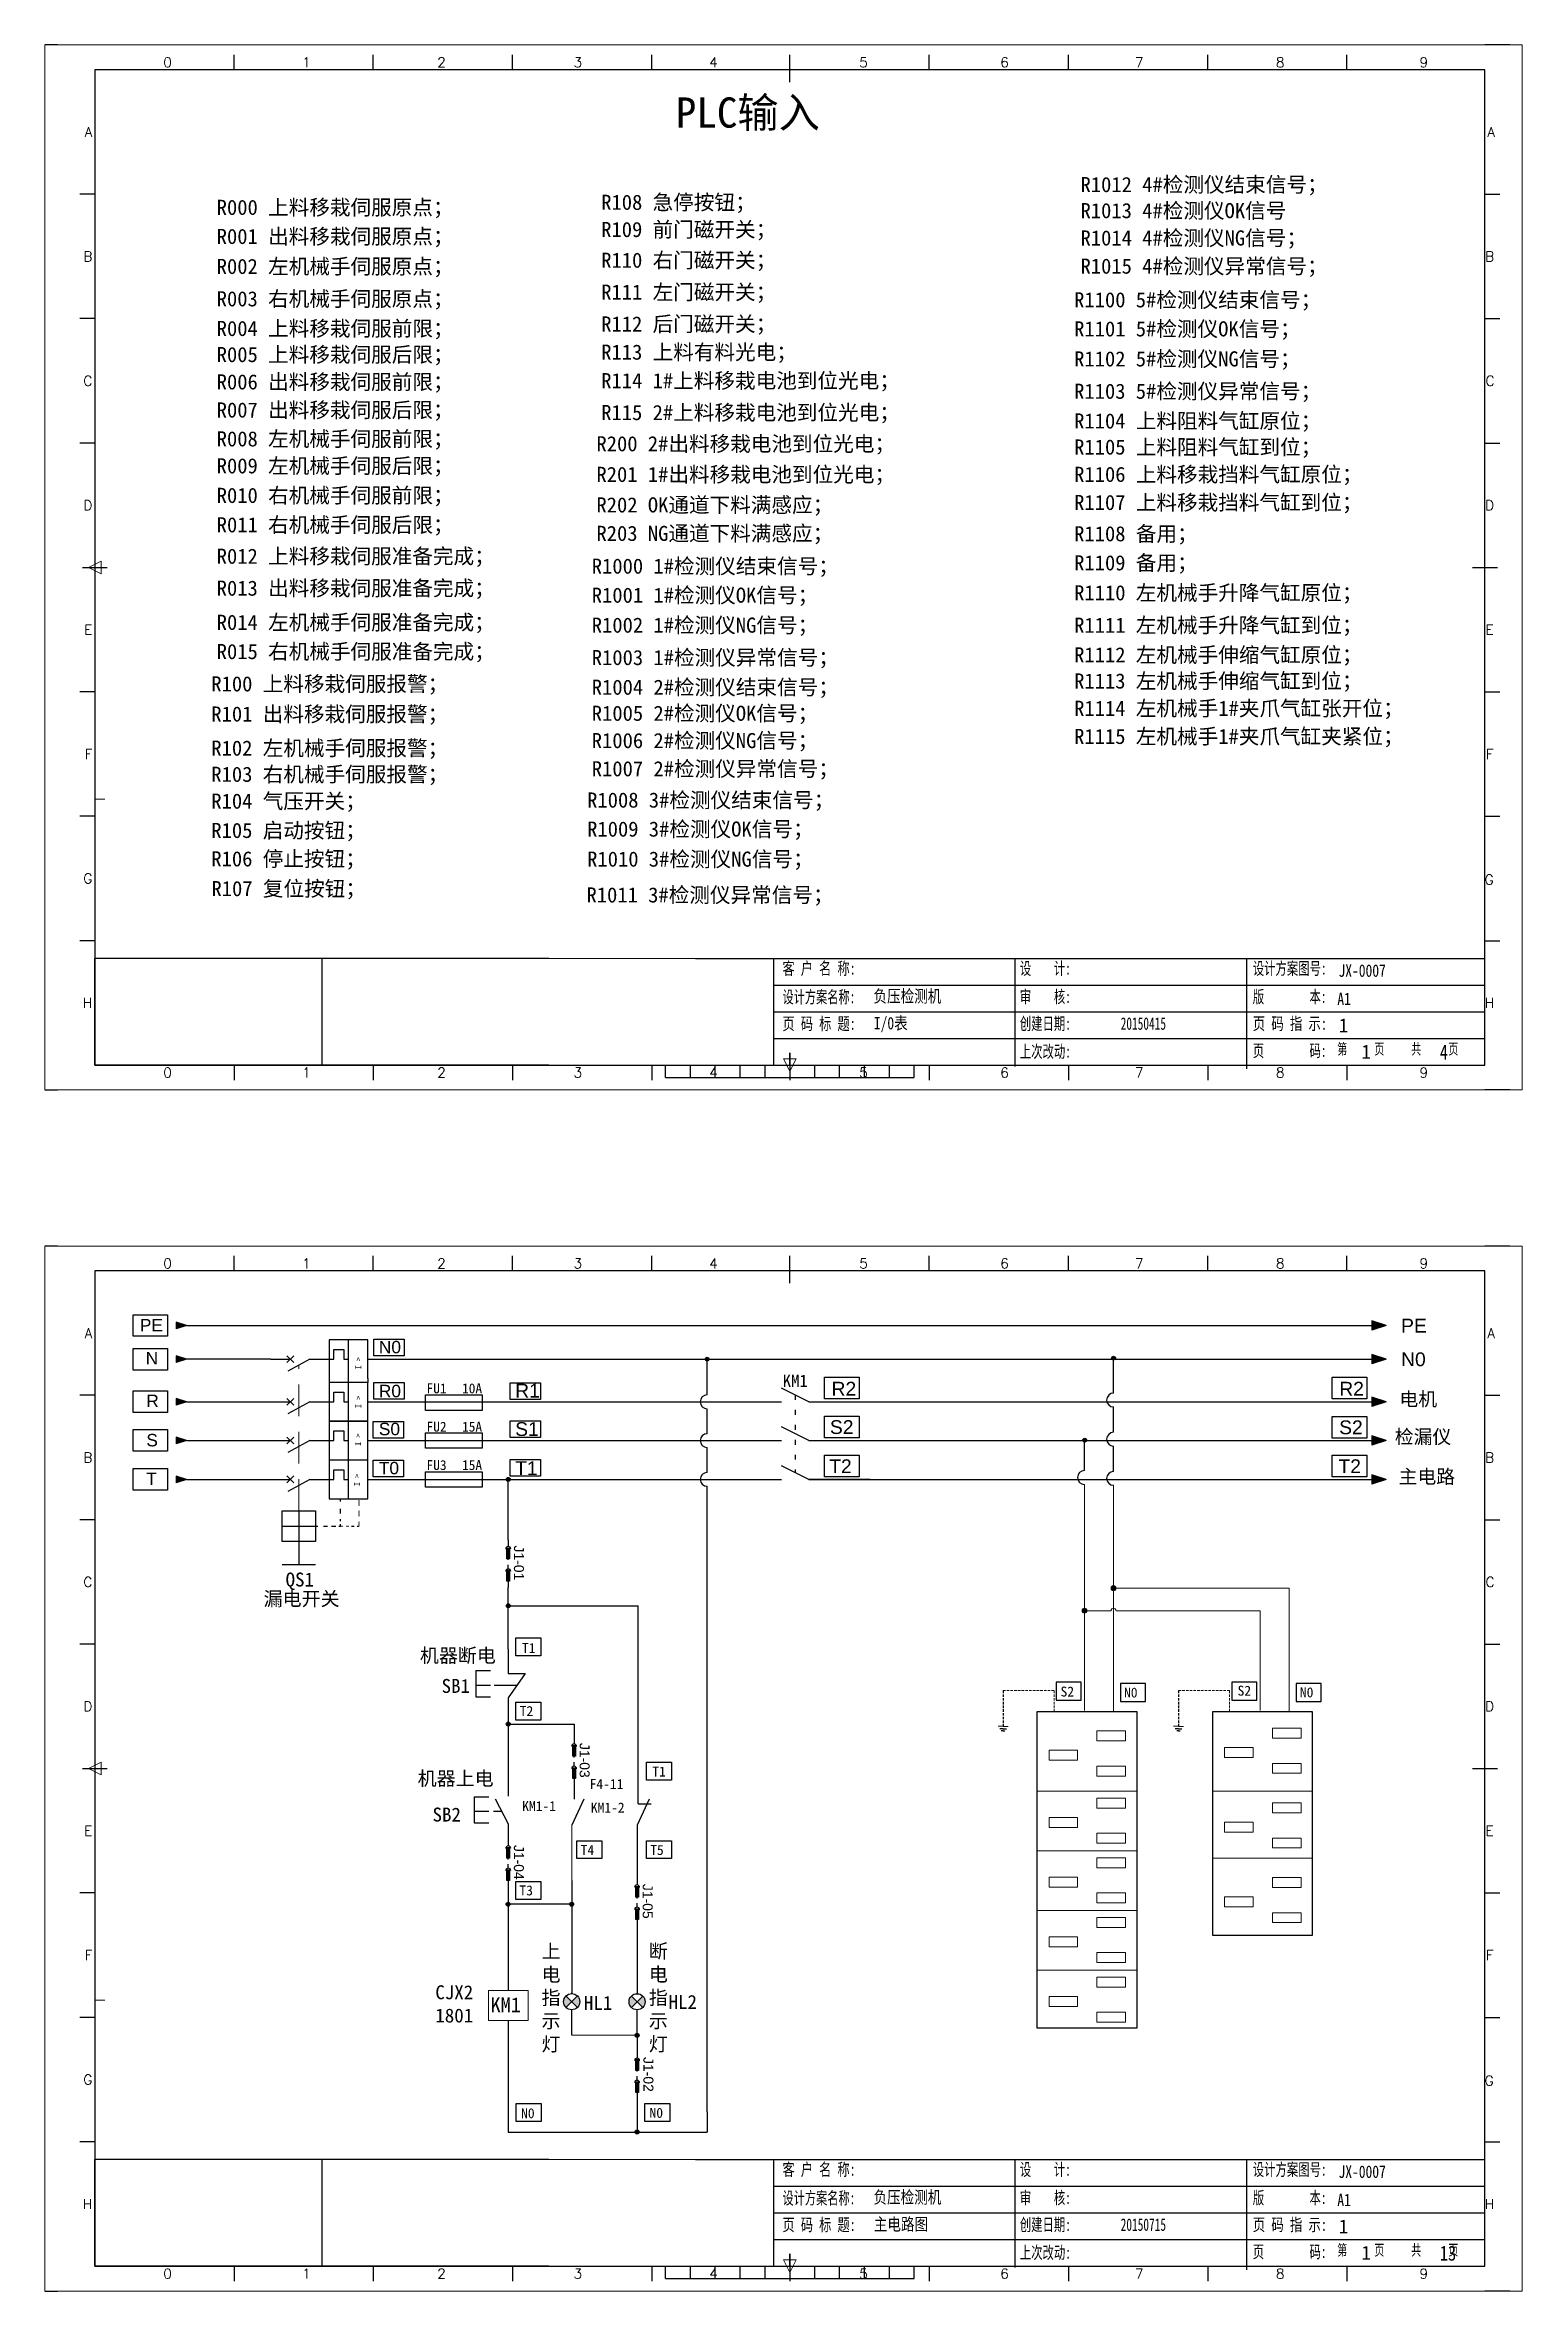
# Model space of a CAD drawing. Extents: x 2511 to 8703, y -745 to 3310.
# Drawn here: x 2832.6 to 3129.6, y 276.3 to 727.7 of the extents above; entities that cross this region are included whole.
import ezdxf
from ezdxf.enums import TextEntityAlignment as Align

# ---------------------------------------------------------------- set-up
doc = ezdxf.new("R2010")
doc.units = 0
doc.header["$MEASUREMENT"] = 0
for name, pattern in [('2', [15, 1, -2, 1, -2, 1, -2, 1, -2, 1, -2]), ('ACANSTGL', [0.11811, 0.07874, -0.03937]), ('ACISOWELD', [3, 2, -1]), ('DASHED', [0.75, 0.5, -0.25]), ('DASHED2', [9.525, 6.35, -3.175])]:
    doc.linetypes.add(name, pattern=pattern)
for name, color, linetype in [('AE_BOR', 1, 'Continuous'), ('MISC', 2, 'Continuous'), ('RED_1.5mm^2', 1, 'Continuous'), ('RED_14_THHN', 20, 'Continuous'), ('SYMS', 7, 'Continuous')]:
    doc.layers.add(name, color=color, linetype=linetype)
doc.styles.add('Standard0.67', font='', dxfattribs={"width": 0.67})
doc.styles.add('Standard_0.8', font='', dxfattribs={"width": 0.8})
doc.styles.add('WD', font='romans.shx', dxfattribs={"bigfont": 'gbcbig.shx'})
doc.styles.add('WD_IEC', font='ISOCP2.shx', dxfattribs={"width": 0.9, "height": 4, "bigfont": 'gbcbig.shx'})
doc.styles.add('工程字', font='SimSun.ttf')
doc.styles.add('样式 0', font='')
doc.styles.add('样式 8', font='arial.ttf')
doc.styles.add('汉字', font='NSimSun.ttf')
doc.styles.get('Standard0.67').set_extended_font_data('FangSong_GB2312')
doc.styles.get('Standard_0.8').set_extended_font_data('FangSong_GB2312')
doc.styles.get('样式 0').set_extended_font_data('KaiTi_GB2312')

msp = doc.modelspace()

# ---------------------------------------------------------------- texts
at = {"attachment_point": 1}
for s, insert, char_height, width, style in [('{\\C7;PLC输入}', (2959.39, 717.11), 6.075, 719.8348, '汉字'), ('R1012 4#检测仪结束信号；', (3040.78, 701.12), 3.0375, 359.9174, '汉字'), ('R000 上料移栽伺服原点；', (2867.1, 696.54), 3.0375, 359.9174, '汉字'), ('R108 急停按钮；', (2944.41, 697.56), 3.038, 359.9174, '汉字'), ('R1013 4#检测仪OK信号', (3040.78, 695.88), 3.0375, 359.9174, '汉字'), ('R001 出料移栽伺服原点；', (2867.1, 690.7), 3.0375, 359.9174, '汉字'), ('R109 前门磁开关；', (2944.41, 692.09), 3.0375, 359.9174, '汉字'), ('R1014 4#检测仪NG信号；', (3040.78, 690.39), 3.0375, 359.9174, '汉字'), ('R110 右门磁开关；', (2944.41, 685.92), 3.0375, 359.9174, '汉字'), ('R002 左机械手伺服原点；', (2867.1, 684.67), 3.0375, 359.9174, '汉字'), ('R1015 4#检测仪异常信号；', (3040.78, 684.73), 3.0375, 359.9174, '汉字'), ('R003 右机械手伺服原点；', (2867.1, 678.16), 3.0375, 359.9174, '汉字'), ('R111 左门磁开关；', (2944.41, 679.51), 3.0375, 359.9174, '汉字'), ('R1100 5#检测仪结束信号；', (3039.49, 677.96), 3.0375, 359.9174, '汉字'), ('R004 上料移栽伺服前限；', (2867.1, 672.2), 3.0375, 359.9174, '汉字'), ('R112 后门磁开关；', (2944.41, 673.11), 3.0375, 359.9174, '汉字'), ('R1101 5#检测仪OK信号；', (3039.49, 672.12), 3.0375, 359.9174, '汉字'), ('R005 上料移栽伺服后限；', (2867.1, 666.96), 3.0375, 359.9174, '汉字'), ('R113 上料有料光电；', (2944.41, 667.45), 3.0375, 359.9174, '汉字'), ('R1102 5#检测仪NG信号；', (3039.49, 666.09), 3.0375, 359.9174, '汉字'), ('R006 出料移栽伺服前限；', (2867.1, 661.47), 3.0375, 359.9174, '汉字'), ('R114 1#上料移栽电池到位光电；', (2944.41, 661.72), 3.0375, 359.9174, '汉字'), ('R1103 5#检测仪异常信号；', (3039.49, 659.59), 3.0375, 359.9174, '汉字'), ('R007 出料移栽伺服后限；', (2867.1, 655.82), 3.0375, 359.9174, '汉字'), ('R115 2#上料移栽电池到位光电；', (2944.41, 655.31), 3.0375, 359.9174, '汉字'), ('R008 左机械手伺服前限；', (2867.1, 650.02), 3.0375, 359.9174, '汉字'), ('R1104 上料阻料气缸原位；', (3039.49, 653.62), 3.0375, 359.9174, '汉字'), ('{\\C2;R200 2#出料移栽电池到位光电；}', (2943.45, 649.04), 3.0375, 359.9174, '汉字'), ('R1105 上料阻料气缸到位；', (3039.49, 648.38), 3.0375, 359.9174, '汉字'), ('R009 左机械手伺服后限；', (2867.1, 644.6), 3.0375, 359.9174, '汉字'), ('{\\C2;R201 1#出料移栽电池到位光电；}', (2943.45, 642.88), 3.0375, 359.9174, '汉字'), ('R1106 上料移栽挡料气缸原位；', (3039.49, 642.89), 3.0375, 359.9174, '汉字'), ('R010 右机械手伺服前限；', (2867.1, 638.66), 3.0375, 359.9174, '汉字'), ('R202 OK通道下料满感应；', (2943.45, 636.75), 3.0375, 359.9174, '汉字'), ('R1107 上料移栽挡料气缸到位；', (3039.49, 637.24), 3.0375, 359.9174, '汉字'), ('R011 右机械手伺服后限；', (2867.1, 632.75), 3.0375, 359.9174, '汉字'), ('R203 NG通道下料满感应；', (2943.45, 631.03), 3.0375, 359.9174, '汉字'), ('R1108 备用；', (3039.49, 630.95), 3.038, 359.9174, '汉字'), ('R012 上料移栽伺服准备完成；', (2867.1, 626.44), 3.0375, 359.9174, '汉字'), ('R1000 1#检测仪结束信号；', (2942.51, 624.45), 3.0375, 359.9174, '汉字'), ('R1109 备用；', (3039.49, 625.11), 3.038, 359.9174, '汉字'), ('R013 出料移栽伺服准备完成；', (2867.1, 620.02), 3.0375, 359.9174, '汉字'), ('R1001 1#检测仪OK信号；', (2942.51, 618.61), 3.0375, 359.9174, '汉字'), ('R1110 左机械手升降气缸原位；', (3039.49, 619.09), 3.0375, 359.9174, '汉字'), ('R014 左机械手伺服准备完成；', (2867.1, 613.15), 3.0375, 359.9174, '汉字'), ('R1002 1#检测仪NG信号；', (2942.51, 612.59), 3.0375, 359.9174, '汉字'), ('R1111 左机械手升降气缸到位；', (3039.49, 612.58), 3.0375, 359.9174, '汉字'), ('R015 右机械手伺服准备完成；', (2867.1, 607.28), 3.0375, 359.9174, '汉字'), ('R1003 1#检测仪异常信号；', (2942.51, 606.08), 3.0375, 359.9174, '汉字'), ('R1112 左机械手伸缩气缸原位；', (3039.49, 606.62), 3.0375, 359.9174, '汉字'), ('R100 上料移栽伺服报警；', (2866.02, 600.79), 3.0375, 359.9174, '汉字'), ('R1004 2#检测仪结束信号；', (2942.51, 600.12), 3.0375, 359.9174, '汉字'), ('R1113 左机械手伸缩气缸到位；', (3039.49, 601.37), 3.0375, 359.9174, '汉字'), ('R1114 左机械手1#夹爪气缸张开位；', (3039.49, 595.88), 3.0375, 359.9174, '汉字'), ('R101 出料移栽伺服报警；', (2866.02, 594.73), 3.0375, 359.9174, '汉字'), ('R1005 2#检测仪OK信号；', (2942.51, 594.88), 3.0375, 359.9174, '汉字'), ('R102 左机械手伺服报警；', (2866.02, 587.88), 3.0375, 359.9174, '汉字'), ('R1006 2#检测仪NG信号；', (2942.51, 589.39), 3.0375, 359.9174, '汉字'), ('R1115 左机械手1#夹爪气缸夹紧位；', (3039.49, 590.23), 3.0375, 359.9174, '汉字'), ('R103 右机械手伺服报警；', (2866.02, 582.62), 3.0375, 359.9174, '汉字'), ('R1007 2#检测仪异常信号；', (2942.51, 583.73), 3.0375, 359.9174, '汉字'), ('R1008 3#检测仪结束信号；', (2941.58, 577.44), 3.0375, 359.9174, '汉字'), ('R104 气压开关；', (2866.02, 577.23), 3.038, 359.9174, '汉字'), ('R105 启动按钮；', (2866.02, 571.34), 3.038, 359.9174, '汉字'), ('R1009 3#检测仪OK信号；', (2941.58, 571.61), 3.0375, 359.9174, '汉字'), ('R106 停止按钮；', (2866.02, 565.63), 3.038, 359.9174, '汉字'), ('R1010 3#检测仪NG信号；', (2941.58, 565.58), 3.0375, 359.9174, '汉字'), ('R107 复位按钮；', (2866.05, 559.65), 3.038, 359.9174, '汉字'), ('R1011 3#检测仪异常信号；', (2941.45, 558.38), 3.0375, 359.9174, '汉字'), ('N', (2852.82, 465.01), 2.5, 4.9667, '样式 8'), ('N0', (2899.69, 467.25), 2.5, 4.9667, '样式 8'), ('N0', (3105.23, 464.94), 2.772, 4.9667, '样式 8'), ('KM1', (2980.89, 460.46), 2.475, 1.87, '工程字'), ('R', (2852.94, 456.45), 2.5, 4.9667, '样式 8'), ('R0', (2899.69, 458.42), 2.5, 4.9667, '样式 8'), ('FU1', (2909.28, 458.7), 1.98, 1.87, '工程字'), ('10A', (2916.42, 458.7), 1.98, 1.87, '工程字'), ('R1', (2927.11, 458.64), 2.772, 4.9667, '样式 8'), ('R2', (2990.72, 459.02), 2.772, 4.9667, '样式 8'), ('R2', (3092.8, 459.02), 2.772, 4.9667, '样式 8'), ('S2', (2990.39, 451.31), 2.772, 4.9667, '样式 8'), ('S', (2852.95, 448.55), 2.5, 4.9667, '样式 8'), ('S0', (2899.69, 450.79), 2.5, 4.9667, '样式 8'), ('FU2', (2909.28, 450.99), 1.98, 1.87, '工程字'), ('15A', (2916.42, 450.99), 1.98, 1.87, '工程字'), ('S1', (2927.11, 450.91), 2.772, 4.9667, '样式 8'), ('S2', (3092.78, 451.26), 2.772, 4.9667, '样式 8'), ('T0', (2899.69, 442.94), 2.5, 4.9667, '样式 8'), ('FU3', (2909.28, 443.28), 1.98, 1.87, '工程字'), ('15A', (2916.42, 443.28), 1.98, 1.87, '工程字'), ('T1', (2927.11, 443.06), 2.772, 4.9667, '样式 8'), ('T2', (2990.25, 443.44), 2.772, 4.9667, '样式 8'), ('T2', (3092.63, 443.44), 2.772, 4.9667, '样式 8'), ('T', (2852.92, 440.77), 2.5, 4.9667, '样式 8')]:
    msp.add_mtext(s, dxfattribs=dict(at, insert=insert, char_height=char_height, width=width, style=style))
at = {"color": 0, "ltscale": 2, "attachment_point": 1}
for s, insert, char_height, width, style in [('{\\fSimSun|b0|i0|c134|p2;\\W0.72;客 户 名 称:}', (2980.86, 543.34), 2.5, 16.2477, 'Standard0.67'), ('{\\fSimSun|b0|i0|c134|p2;设    计:}', (3028.57, 543.34), 2.5, 12.0312, 'Standard0.67'), ('{\\fSimSun|b0|i0|c134|p2;设计方案图号:}', (3075.41, 543.34), 2.5, 15.1644, 'Standard0.67'), ('{\\f@SimSun|b0|i0|c134|p2;JX-0007}', (3092.64, 542.9), 2.5, 33.9078, 'Standard_0.8'), ('{\\fSimSun|b0|i0|c134|p2;\\W0.66;设计方案名称:}', (2980.86, 537.61), 2.5, 15.1234, 'Standard0.67'), ('{\\fSimSun|b0|i0|c134|p2;负压检测机}', (2999.15, 537.77), 2.5, 33.9078, 'Standard_0.8'), ('{\\fSimSun|b0|i0|c134|p2;审    核:}', (3028.57, 537.66), 2.5, 12.0312, 'Standard0.67'), ('{\\fSimSun|b0|i0|c134|p2;版        本:}', (3075.41, 537.66), 2.5, 16.8498, 'Standard0.67'), ('{\\fSimSun|b0|i0|c134|p2;A1}', (3092.41, 537.22), 2.5, 33.9078, 'Standard_0.8'), ('{\\fSimSun|b0|i0|c134|p2;\\W0.72;页 码 标 题:}', (2980.86, 532.24), 2.5, 15.1234, 'Standard0.67'), ('{\\fSimSun|b0|i0|c134|p2;创建日期:}', (3028.57, 532.26), 2.5, 12.0312, 'Standard0.67'), ('{\\fSimSun|b0|i0|c134|p2;\\W0.73;页 码 指 示:}', (3075.41, 532.26), 2.5, 16.1995, 'Standard0.67'), ('{\\fSimSun|b0|i0|c134|p2;20150415}', (3048.85, 532.26), 2.5, 12.0312, 'Standard0.67'), ('{\\fSimSun|b0|i0|c134|p2;上次改动:}', (3028.57, 526.66), 2.5, 12.0312, 'Standard0.67'), ('{\\fSimSun|b0|i0|c134|p2;页        码:}', (3075.41, 526.81), 2.5, 15.7258, 'Standard0.67'), ('{\\Fromans,gbcbig|c134;第}    {\\Fromans,gbcbig|c134;页}    {\\Fromans,gbcbig|c134;共}    {\\Fromans,gbcbig|c134;页}', (3092.4, 527.06), 2.5, 33.9078, 'Standard_0.8'), ('{\\fSimSun|b0|i0|c134|p2;4}', (3113.03, 526.78), 3, 3.7664, 'Standard_0.8'), ('{\\fSimSun|b0|i0|c134|p2;\\W0.72;客 户 名 称:}', (2980.86, 301.99), 2.5, 16.2477, 'Standard0.67'), ('{\\fSimSun|b0|i0|c134|p2;设    计:}', (3028.57, 301.99), 2.5, 12.0312, 'Standard0.67'), ('{\\fSimSun|b0|i0|c134|p2;设计方案图号:}', (3075.41, 301.99), 2.5, 15.1644, 'Standard0.67'), ('{\\f@SimSun|b0|i0|c134|p2;JX-0007}', (3092.64, 301.55), 2.5, 33.9078, 'Standard_0.8'), ('{\\fSimSun|b0|i0|c134|p2;\\W0.66;设计方案名称:}', (2980.86, 296.26), 2.5, 15.1234, 'Standard0.67'), ('{\\fSimSun|b0|i0|c134|p2;负压检测机}', (2999.15, 296.43), 2.5, 33.9078, 'Standard_0.8'), ('{\\fSimSun|b0|i0|c134|p2;审    核:}', (3028.57, 296.32), 2.5, 12.0312, 'Standard0.67'), ('{\\fSimSun|b0|i0|c134|p2;版        本:}', (3075.41, 296.32), 2.5, 16.8498, 'Standard0.67'), ('{\\fSimSun|b0|i0|c134|p2;A1}', (3092.41, 295.88), 2.5, 33.9078, 'Standard_0.8'), ('{\\fSimSun|b0|i0|c134|p2;\\W0.72;页 码 标 题:}', (2980.86, 290.89), 2.5, 15.1234, 'Standard0.67'), ('{\\fSimSun|b0|i0|c134|p2;创建日期:}', (3028.57, 290.91), 2.5, 12.0312, 'Standard0.67'), ('{\\fSimSun|b0|i0|c134|p2;20150715}', (3048.85, 290.91), 2.5, 12.0312, 'Standard0.67'), ('{\\fSimSun|b0|i0|c134|p2;\\W0.73;页 码 指 示:}', (3075.41, 290.91), 2.5, 16.1995, 'Standard0.67'), ('{\\fSimSun|b0|i0|c134|p2;上次改动:}', (3028.57, 285.32), 2.5, 12.0312, 'Standard0.67'), ('{\\fSimSun|b0|i0|c134|p2;页        码:}', (3075.41, 285.47), 2.5, 15.7258, 'Standard0.67'), ('{\\Fromans,gbcbig|c134;第}    {\\Fromans,gbcbig|c134;页}    {\\Fromans,gbcbig|c134;共}    {\\Fromans,gbcbig|c134;页}', (3092.4, 285.71), 2.5, 33.9078, 'Standard_0.8'), ('{\\fSimSun|b0|i0|c134|p2;13}', (3113.03, 285.43), 3, 3.7664, 'Standard_0.8')]:
    msp.add_mtext(s, dxfattribs=dict(at, insert=insert, char_height=char_height, width=width, style=style))
at = {"char_height": 1.169, "width": 4.511, "attachment_point": 1, "rotation": 90}
for insert in [(2894.99, 461.52), (2894.99, 453.73), (2894.94, 446.14), (2894.71, 438.05)]:
    msp.add_mtext('I >', dxfattribs=dict(at, insert=insert))
at = {"char_height": 2.772, "attachment_point": 1}
for s, insert, width in [('{\\fSimSun|b0|i0|c134|p2;电机}', (3104.9, 456.94), 15.2743), ('{\\fSimSun|b0|i0|c134|p2;检漏仪}', (3103.97, 449.37), 19.4369), ('{\\fSimSun|b0|i0|c134|p2;主电路}', (3104.74, 441.37), 15.2743)]:
    msp.add_mtext(s, dxfattribs=dict(at, insert=insert, width=width))
at = {"color": 2, "char_height": 2, "attachment_point": 1, "rotation": 270, "style": '样式 8'}
for s, insert in [('J1-01', (2928.86, 426.13)), ('J1-03', (2942.07, 386.46)), ('J1-04', (2928.85, 365.96)), ('J1-05', (2954.75, 358.13)), ('J1-02', (2954.9, 323.34))]:
    msp.add_mtext_dynamic_manual_height_columns(s, width=11.5248, gutter_width=12.5, heights=[0], dxfattribs=dict(at, insert=insert))
at = {"layer": 'MISC', "color": 0, "attachment_point": 1}
for s, insert, char_height, width, style in [('{\\fSimSun|b0|i0|c134|p2;I/0表}', (2999.22, 532.34), 2.5, 24.1794, 'Standard_0.8'), ('1', (3092.7, 532.04), 2.8, 3.07, '样式 0'), ('1', (3097.24, 526.76), 2.8, 3.07, '样式 0'), ('QS1', (2880.95, 420.69), 2.8, 5.0168, '样式 0'), ('漏电开关', (2876.53, 416.83), 2.8, 14.881, '样式 0'), ('T1', (2928.47, 406.53), 2, 5.0168, '样式 0'), ('机器断电', (2907.95, 405.43), 2.8, 14.881, '样式 0'), ('SB1', (2912.31, 399.31), 2.8, 5.0168, '样式 0'), ('S2', (3036.76, 397.78), 2, 5.0168, '样式 0'), ('N0', (3049.52, 397.59), 2, 5.0168, '样式 0'), ('S2', (3072.35, 397.95), 2, 5.0168, '样式 0'), ('N0', (3084.88, 397.63), 2, 5.0168, '样式 0'), ('T2', (2928.03, 393.88), 2, 5.0168, '样式 0'), ('机器上电', (2907.5, 380.72), 2.8, 14.6588, '样式 0'), ('F4-11', (2942.08, 379.2), 2, 5.0168, '样式 0'), ('T1', (2954.67, 381.71), 2, 5.0168, '样式 0'), ('KM1-1', (2928.52, 374.76), 2, 5.0168, '样式 0'), ('SB2', (2910.49, 373.46), 2.8, 5.0168, '样式 0'), ('KM1-2', (2942.31, 374.47), 2, 5.0168, '样式 0'), ('T4', (2940.28, 365.95), 2, 5.0168, '样式 0'), ('T5', (2954.25, 365.95), 2, 5.0168, '样式 0'), ('T3', (2927.96, 357.82), 2, 5.0168, '样式 0'), ('上电指示灯', (2932.41, 346), 2.8, 5.0168, '样式 0'), ('断 电指示灯', (2953.98, 346.02), 2.8, 5.0168, '样式 0'), ('CJX2\\P1801', (2911.05, 337.75), 2.8, 7.9311, '样式 0'), ('\\pi-0.13538;KM1', (2922.28, 335.33), 3, 6.8721, '样式 0'), ('HL1', (2940.92, 335.62), 2.8, 5.0168, '样式 0'), ('HL2', (2957.95, 335.81), 2.8, 5.0168, '样式 0'), ('N0', (2928.3, 313.05), 2, 5.0168, '样式 0'), ('N0', (2954.12, 313.13), 2, 5.0168, '样式 0'), ('主电路图', (2999.22, 290.99), 2.5, 24.1794, 'Standard_0.8'), ('1', (3092.7, 290.7), 2.8, 3.07, '样式 0'), ('1', (3097.24, 285.41), 2.8, 3.07, '样式 0')]:
    msp.add_mtext(s, dxfattribs=dict(at, insert=insert, char_height=char_height, width=width, style=style))
at = {"layer": 'MISC', "width": 4.9667, "attachment_point": 1, "style": '样式 8'}
for s, insert, char_height in [('\\pi0.38237;PE', (2851.26, 471.66), 2.5), ('PE', (3105.23, 471.7), 2.772)]:
    msp.add_mtext(s, dxfattribs=dict(at, insert=insert, char_height=char_height))

# ---------------------------------------------------------------- blocks, each defined once
blk = doc.blocks.new('gb_a2_a')
for p, q in [((584, 410), (25, 410)), ((25, 410), (25, 10)), ((584, 10), (584, 410)), ((25, 10), (584, 10))]:
    blk.add_line(p, q)
at = {"lineweight": 9, "ltscale": 0.1}
blk.add_line((25, 116.86), (29, 116.86), dxfattribs=at)
at = {"layer": 'AE_BOR', "lineweight": 30}
for p, q in [((10, 420), (4.93, 420)), ((594, 420), (584, 420)), ((4.93, 0), (10, 0)), ((594, 0), (584, 0))]:
    blk.add_line(p, q, dxfattribs=at)
at = {"layer": 'AE_BOR', "color": 1, "lineweight": 15}
for p, q in [((4.93, 420), (598.93, 420)), ((4.93, 0), (4.93, 420)), ((598.93, 420), (598.93, 0)), ((22.5, 210), (27.5, 212.5)), ((27.5, 207.5), (22.5, 210)), ((27.5, 212.5), (27.5, 207.5)), ((304.5, 7.5), (302, 12.5)), ((302, 12.5), (307, 12.5)), ((307, 12.5), (304.5, 7.5)), ((598.93, 0), (4.93, 0))]:
    blk.add_line(p, q, dxfattribs=at)
at = {"layer": 'AE_BOR'}
for p, q in [((81, 410), (81, 416)), ((137, 410), (137, 416)), ((193, 410), (193, 416)), ((249, 410), (249, 416)), ((304.5, 410), (304.5, 416)), ((360.5, 410), (360.5, 416)), ((416.5, 410), (416.5, 416)), ((472.5, 410), (472.5, 416)), ((528.5, 410), (528.5, 416)), ((25, 360), (19, 360)), ((584, 360), (590, 360)), ((25, 310), (19, 310)), ((584, 310), (590, 310)), ((25, 260), (19, 260)), ((584, 260), (590, 260)), ((25, 160), (19, 160)), ((584, 160), (590, 160)), ((25, 110), (19, 110)), ((584, 110), (590, 110)), ((25, 60), (19, 60)), ((584, 60), (590, 60)), ((81, 10), (81, 4)), ((137, 10), (137, 4)), ((193, 10), (193, 4)), ((249, 10), (249, 4)), ((304.5, 10), (304.5, 4)), ((360.5, 10), (360.5, 4)), ((416.5, 10), (416.5, 4)), ((472.5, 10), (472.5, 4)), ((528.5, 10), (528.5, 4))]:
    blk.add_line(p, q, dxfattribs=at)
at = {"layer": 'AE_BOR', "color": 2, "lineweight": 30}
for p, q in [((304.5, 405), (304.5, 415)), ((20, 210), (30, 210)), ((579, 210), (589, 210)), ((254.5, 5), (254.5, 10)), ((264.5, 5), (264.5, 10)), ((274.5, 5), (274.5, 10)), ((284.5, 5), (284.5, 10)), ((294.5, 5), (294.5, 10)), ((304.5, 10), (304.5, 15)), ((304.5, 15), (304.5, 5)), ((304.5, 10), (304.5, 5)), ((314.5, 5), (314.5, 10)), ((324.5, 5), (324.5, 10)), ((334.5, 5), (334.5, 10)), ((344.5, 5), (344.5, 10)), ((354.5, 5), (354.5, 10)), ((254.5, 5), (354.5, 5))]:
    blk.add_line(p, q, dxfattribs=at)
at = {"layer": 'AE_BOR', "style": 'WD'}
for s, p in [('0', (54.27, 411)), ('1', (110.12, 411)), ('2', (164.42, 411)), ('3', (219.22, 411)), ('4', (273.82, 411)), ('5', (334.12, 411)), ('6', (390.81, 411)), ('7', (445.01, 411)), ('8', (501.67, 411)), ('9', (559.4, 411)), ('0', (54.27, 5)), ('1', (110.12, 5)), ('2', (164.42, 5)), ('3', (219.22, 5)), ('4', (273.82, 5)), ('5', (334.12, 5)), ('6', (390.81, 5)), ('7', (445.01, 5)), ('8', (501.67, 5)), ('9', (559.4, 5))]:
    blk.add_text(s, height=4, dxfattribs=at).set_placement(p, align=Align.CENTER)
for s, p in [('A', (24, 385)), ('A', (588.05, 385)), ('B', (24, 335)), ('B', (587.67, 335)), ('C', (24, 285)), ('C', (587.86, 285)), ('D', (24, 235)), ('D', (587.67, 235)), ('E', (24, 185)), ('E', (587.48, 185)), ('F', (24, 135)), ('F', (587.48, 135)), ('F', (587.48, 135)), ('G', (24, 85)), ('G', (587.48, 84.56)), ('H', (24, 35)), ('H', (587.67, 35))]:
    blk.add_text(s, height=4, dxfattribs=at).set_placement(p, align=Align.MIDDLE_RIGHT)
blk = doc.blocks.new('VCB11THI')
for p, q in [((0, 7.5), (0, 2.5)), ((0, -2.5), (-3.12, 3.12)), ((-0.88, 3.38), (0.88, 1.62)), ((-0.88, 1.62), (0.88, 3.38)), ((0, -2.5), (0, -8.75)), ((0, -8.75), (2.5, -8.75)), ((0, -11.25), (0, -12.5)), ((2.5, -11.25), (0, -11.25)), ((2.5, -8.75), (2.5, -11.25)), ((-5, -12.5), (5, -12.5)), ((0, -17.5), (0, -22.5))]:
    blk.add_line(p, q)
blk.add_lwpolyline([(-5, -7.5), (-5, -17.5), (5, -17.5), (5, -7.5)], close=True)
at = {"style": 'WD_IEC'}
for tag, p in [('INST', (-8, 5.25)), ('TAG1', (-8, -1.75)), ('LOC', (-8, 1.75)), ('RATING1', (-8, -6.35)), ('DESC2', (-8, -17.85)), ('DESC1', (-8, -14.35)), ('DESC3', (-8, -21.35))]:
    blk.add_attdef(tag, text='', height=2.5, dxfattribs=at).set_placement(p, align=Align.RIGHT)
blk.add_attdef('TERM01', text='', height=2, rotation=90, dxfattribs=at).set_placement((-1, 7.5), align=Align.RIGHT)
at = {"style": 'WD_IEC', "flags": 1}
for tag, p, height in [('X2TERM01', (0, 7.5), 0.32), ('MFG', (2.75, 6.5), 1.5), ('X4LINK', (-2, 0), 0.32), ('X1LINK', (-0.5, 0), 0.32), ('CAT', (2.75, 4), 1.5), ('CONTACT', (-5, -7.5), 1), ('COMMON', (-3.75, -8.75), 1), ('X8TERM02', (0, -22.5), 0.32), ('ASSYCODE', (1, -19), 1), ('FAMILY', (1, -20.5), 1), ('CATDESC', (1, -22), 1)]:
    blk.add_attdef(tag, p, '', height=height, dxfattribs=at)
at = {"lineweight": 15, "style": 'WD_IEC'}
blk.add_attdef('XREF', text='', height=2.5, dxfattribs=at).set_placement((-8, -10.35), align=Align.RIGHT)
at = {"style": 'WD_IEC'}
blk.add_attdef('TERM02', (-1, -22.5), '', height=2, rotation=90, dxfattribs=at)
at = {"linetype": 'Continuous', "style": 'WD_IEC'}
blk.add_attdef('T', text='', height=2.5, dxfattribs=at).set_placement((0, -15), align=Align.MIDDLE_CENTER)
blk = doc.blocks.new('VCB21THI')
for p, q in [((0, 7.5), (0, 2.5)), ((0, -2.5), (-3.12, 3.12)), ((-0.88, 3.38), (0.88, 1.62)), ((-0.88, 1.62), (0.88, 3.38)), ((0, -2.5), (0, -8.75)), ((0, -8.75), (2.5, -8.75)), ((0, -11.25), (0, -12.5)), ((2.5, -11.25), (0, -11.25)), ((2.5, -8.75), (2.5, -11.25)), ((-5, -12.5), (5, -12.5)), ((0, -17.5), (0, -22.5))]:
    blk.add_line(p, q)
blk.add_lwpolyline([(-5, -7.5), (-5, -17.5), (5, -17.5), (5, -7.5)], close=True)
at = {"style": 'WD_IEC'}
for tag, p in [('INST', (-8, 5.25)), ('TAG2', (-8, -1.75)), ('LOC', (-8, 1.75)), ('RATING1', (-8, -6.35)), ('DESC2', (-8, -17.85)), ('DESC1', (-8, -14.35)), ('DESC3', (-8, -21.35))]:
    blk.add_attdef(tag, text='', height=2.5, dxfattribs=at).set_placement(p, align=Align.RIGHT)
blk.add_attdef('TERM01', text='', height=2, rotation=90, dxfattribs=at).set_placement((-1, 7.5), align=Align.RIGHT)
at = {"style": 'WD_IEC', "flags": 1}
for tag, p, height in [('X2TERM01', (0, 7.5), 0.32), ('X4LINK', (-2, 0), 0.32), ('X1LINK', (-0.5, 0), 0.32), ('CONTACT', (-5, -7.5), 1), ('COMMON', (-3.75, -8.75), 1), ('X8TERM02', (0, -22.5), 0.32), ('FAMILY', (1, -20.5), 1)]:
    blk.add_attdef(tag, p, '', height=height, dxfattribs=at)
at = {"lineweight": 15, "style": 'WD_IEC'}
blk.add_attdef('XREF', text='', height=2.5, dxfattribs=at).set_placement((-8, -10.35), align=Align.RIGHT)
at = {"style": 'WD_IEC'}
blk.add_attdef('TERM02', (-1, -22.5), '', height=2, rotation=90, dxfattribs=at)
at = {"linetype": 'Continuous', "style": 'WD_IEC'}
blk.add_attdef('T', text='', height=2.5, dxfattribs=at).set_placement((0, -15), align=Align.MIDDLE_CENTER)
blk = doc.blocks.new('WDDOT')
blk.add_hatch(color=256).paths.add_polyline_path([(0.5, 0, 1), (-0.5, 0, 1)])
blk.add_circle((0, 0), 0.5)

# ---------------------------------------------------------------- hatches: boundary and pattern name
for points in [[(2861, 463.57), (2858.96, 464.22), (2858.96, 462.91)], [(3102.24, 463.57), (3099.32, 464.5), (3099.32, 462.63)], [(3102.24, 455), (3099.32, 455.94), (3099.32, 454.07)], [(2861, 455), (2858.96, 455.66), (2858.96, 454.35)], [(2861, 447.24), (2858.96, 447.9), (2858.96, 446.59)], [(3102.24, 447.21), (3099.32, 448.14), (3099.32, 446.27)], [(2861, 439.41), (2858.96, 440.06), (2858.96, 438.75)], [(3102.24, 439.41), (3099.32, 440.35), (3099.32, 438.47)]]:
    msp.add_hatch(color=256).paths.add_polyline_path(points)
h = msp.add_hatch(color=256)
edge = h.paths.add_edge_path()
edge.add_arc((2965.71, 463.57), 0.389, 0, 360)
h = msp.add_hatch(color=256)
edge = h.paths.add_edge_path()
edge.add_arc((3047.42, 463.77), 0.393, 0, 360)
h = msp.add_hatch(color=256)
edge = h.paths.add_edge_path()
edge.add_arc((3041.62, 447.3), 0.393, 0, 360)
h = msp.add_hatch(color=256)
edge = h.paths.add_edge_path()
edge.add_arc((2925.72, 439.41), 0.389, 0, 360)
at = {"lineweight": 0}
h = msp.add_hatch(color=256, dxfattribs=at)
edge = h.paths.add_edge_path()
edge.add_arc((3047.42, 417.54), 0.5, 0, 360)
h = msp.add_hatch(color=256)
edge = h.paths.add_edge_path()
edge.add_arc((2925.72, 414.02), 0.389, 0, 360)
h = msp.add_hatch(color=256, dxfattribs=at)
edge = h.paths.add_edge_path()
edge.add_arc((3041.58, 413.03), 0.5, 0, 360)
h = msp.add_hatch(color=256)
edge = h.paths.add_edge_path()
edge.add_arc((2925.72, 390.25), 0.393, 0, 360)
h = msp.add_hatch(color=256)
edge = h.paths.add_edge_path()
edge.add_arc((2925.69, 354.05), 0.393, 0, 360)
h = msp.add_hatch(color=256)
edge = h.paths.add_edge_path()
edge.add_arc((2938.47, 354.05), 0.393, 0, 360)
h = msp.add_hatch(color=256, dxfattribs=at)
h.paths.add_polyline_path([(2938.47, 334.46), (2937.32, 335.61, 0.198912), (2936.85, 334.46, 0.198912), (2937.32, 333.32)])
h.paths.add_polyline_path([(2939.62, 333.32, 0.198912), (2940.1, 334.46, 0.198912), (2939.62, 335.61), (2938.47, 334.46)])
h.paths.add_polyline_path([(2951.62, 334.45), (2950.47, 335.6, 0.198912), (2949.99, 334.45, 0.198912), (2950.47, 333.31)])
h.paths.add_polyline_path([(2952.77, 333.31, 0.198912), (2953.24, 334.45, 0.198912), (2952.77, 335.6), (2951.62, 334.45)])
h = msp.add_hatch(color=256)
edge = h.paths.add_edge_path()
edge.add_arc((2951.62, 327.71), 0.393, 0, 360)
h = msp.add_hatch(color=256)
edge = h.paths.add_edge_path()
edge.add_arc((2951.62, 308.27), 0.393, 0, 360)
at = {"layer": 'MISC'}
for points in [[(2861, 470.33), (2858.96, 470.99), (2858.96, 469.68)], [(3102.24, 470.33), (3099.32, 471.27), (3099.32, 469.4)]]:
    msp.add_hatch(color=256, dxfattribs=at).paths.add_polyline_path(points)
at = {"layer": 'RED_1.5mm^2'}
h = msp.add_hatch(dxfattribs=at)
h.set_pattern_fill('ANGLE', color=0, scale=0.1715, angle=-180)
h.set_pattern_definition([(180, (2367.8947, -206.513), (-7e-16, -1.1979275), [0.87122, -0.3267075]), (270, (2367.8947, -206.513), (1.1979275, -8e-16), [0.87122, -0.3267075])])
h.paths.add_polyline_path([(2925.45, 423.45), (2926, 423.45), (2926, 425.61), (2925.45, 425.61)])
h = msp.add_hatch(color=2, dxfattribs=at)
h.dxf.hatch_style = 1
h.paths.add_polyline_path([(2925.45, 423.45), (2926, 423.45), (2926, 425.61), (2925.45, 425.61)])
h = msp.add_hatch(dxfattribs=at)
h.set_pattern_fill('ANGLE', color=2, scale=0.1715, angle=-180)
h.set_pattern_definition([(180, (2367.8964, -210.9847), (-7e-16, -1.1979275), [0.87122, -0.3267075]), (270, (2367.8964, -210.9847), (1.1979275, -8e-16), [0.87122, -0.3267075])])
h.paths.add_polyline_path([(2925.45, 418.98), (2926, 418.98), (2926, 421.14), (2925.45, 421.14)])
h = msp.add_hatch(color=2, dxfattribs=at)
h.dxf.hatch_style = 1
h.paths.add_polyline_path([(2925.45, 418.98), (2926, 418.98), (2926, 421.14), (2925.45, 421.14)])
h = msp.add_hatch(dxfattribs=at)
h.set_pattern_fill('ANGLE', color=0, scale=0.1715, angle=-180)
h.set_pattern_definition([(180, (2381.11, -246.1866), (-7e-16, -1.1979275), [0.87122, -0.3267075]), (270, (2381.11, -246.1866), (1.1979275, -8e-16), [0.87122, -0.3267075])])
h.paths.add_polyline_path([(2938.67, 383.77), (2939.21, 383.77), (2939.21, 385.94), (2938.67, 385.94)])
h = msp.add_hatch(color=2, dxfattribs=at)
h.dxf.hatch_style = 1
h.paths.add_polyline_path([(2938.67, 383.77), (2939.21, 383.77), (2939.21, 385.94), (2938.67, 385.94)])
h = msp.add_hatch(dxfattribs=at)
h.set_pattern_fill('ANGLE', color=0, scale=0.1715, angle=-180)
h.set_pattern_definition([(180, (2381.1116, -250.6583), (-7e-16, -1.1979275), [0.87122, -0.3267075]), (270, (2381.1116, -250.6583), (1.1979275, -8e-16), [0.87122, -0.3267075])])
h.paths.add_polyline_path([(2938.67, 379.3), (2939.21, 379.3), (2939.21, 381.46), (2938.67, 381.46)])
h = msp.add_hatch(color=2, dxfattribs=at)
h.dxf.hatch_style = 1
h.paths.add_polyline_path([(2938.67, 379.3), (2939.21, 379.3), (2939.21, 381.46), (2938.67, 381.46)])
h = msp.add_hatch(dxfattribs=at)
h.set_pattern_fill('ANGLE', color=0, scale=0.1715, angle=-180)
h.set_pattern_definition([(180, (2367.8852, -266.6794), (-7e-16, -1.1979275), [0.87122, -0.3267075]), (270, (2367.8852, -266.6794), (1.1979275, -8e-16), [0.87122, -0.3267075])])
h.paths.add_polyline_path([(2925.44, 363.28), (2925.99, 363.28), (2925.99, 365.44), (2925.44, 365.44)])
h = msp.add_hatch(color=2, dxfattribs=at)
h.dxf.hatch_style = 1
h.paths.add_polyline_path([(2925.44, 363.28), (2925.99, 363.28), (2925.99, 365.44), (2925.44, 365.44)])
h = msp.add_hatch(dxfattribs=at)
h.set_pattern_fill('ANGLE', color=0, scale=0.1715, angle=-180)
h.set_pattern_definition([(180, (2367.8868, -271.1512), (-7e-16, -1.1979275), [0.87122, -0.3267075]), (270, (2367.8868, -271.1512), (1.1979275, -8e-16), [0.87122, -0.3267075])])
h.paths.add_polyline_path([(2925.44, 358.81), (2925.99, 358.81), (2925.99, 360.97), (2925.44, 360.97)])
h = msp.add_hatch(color=2, dxfattribs=at)
h.dxf.hatch_style = 1
h.paths.add_polyline_path([(2925.44, 358.81), (2925.99, 358.81), (2925.99, 360.97), (2925.44, 360.97)])
h = msp.add_hatch(dxfattribs=at)
h.set_pattern_fill('ANGLE', color=0, scale=0.1715, angle=-180)
h.set_pattern_definition([(180, (2393.7882, -274.5128), (-7e-16, -1.1979275), [0.87122, -0.3267075]), (270, (2393.7882, -274.5128), (1.1979275, -8e-16), [0.87122, -0.3267075])])
h.paths.add_polyline_path([(2951.35, 355.45), (2951.89, 355.45), (2951.89, 357.61), (2951.35, 357.61)])
h = msp.add_hatch(color=2, dxfattribs=at)
h.dxf.hatch_style = 1
h.paths.add_polyline_path([(2951.35, 355.45), (2951.89, 355.45), (2951.89, 357.61), (2951.35, 357.61)])
h = msp.add_hatch(dxfattribs=at)
h.set_pattern_fill('ANGLE', color=0, scale=0.1715, angle=-180)
h.set_pattern_definition([(180, (2393.7898, -278.9845), (-7e-16, -1.1979275), [0.87122, -0.3267075]), (270, (2393.7898, -278.9845), (1.1979275, -8e-16), [0.87122, -0.3267075])])
h.paths.add_polyline_path([(2951.35, 350.98), (2951.89, 350.98), (2951.89, 353.14), (2951.35, 353.14)])
h = msp.add_hatch(color=2, dxfattribs=at)
h.dxf.hatch_style = 1
h.paths.add_polyline_path([(2951.35, 350.98), (2951.89, 350.98), (2951.89, 353.14), (2951.35, 353.14)])
h = msp.add_hatch(dxfattribs=at)
h.set_pattern_fill('ANGLE', color=0, scale=0.1715, angle=-180)
h.set_pattern_definition([(180, (2393.7882, -309.3038), (-7e-16, -1.1979275), [0.87122, -0.3267075]), (270, (2393.7882, -309.3038), (1.1979275, -8e-16), [0.87122, -0.3267075])])
h.paths.add_polyline_path([(2951.35, 320.66), (2951.89, 320.66), (2951.89, 322.82), (2951.35, 322.82)])
h = msp.add_hatch(color=2, dxfattribs=at)
h.dxf.hatch_style = 1
h.paths.add_polyline_path([(2951.35, 320.66), (2951.89, 320.66), (2951.89, 322.82), (2951.35, 322.82)])
h = msp.add_hatch(dxfattribs=at)
h.set_pattern_fill('ANGLE', color=0, scale=0.1715, angle=-180)
h.set_pattern_definition([(180, (2393.7898, -313.7755), (-7e-16, -1.1979275), [0.87122, -0.3267075]), (270, (2393.7898, -313.7755), (1.1979275, -8e-16), [0.87122, -0.3267075])])
h.paths.add_polyline_path([(2951.35, 316.19), (2951.89, 316.19), (2951.89, 318.35), (2951.35, 318.35)])
h = msp.add_hatch(color=2, dxfattribs=at)
h.dxf.hatch_style = 1
h.paths.add_polyline_path([(2951.35, 316.19), (2951.89, 316.19), (2951.89, 318.35), (2951.35, 318.35)])

# ---------------------------------------------------------------- linework, layer by layer
at = {"color": 0, "ltscale": 2}
for p, q in [((2842.59, 522.66), (2842.59, 544.1)), ((2933.9, 544.1), (2842.59, 544.1)), ((2963.36, 544.1), (3122.09, 544.1)), ((2979.06, 544.1), (2979.06, 522.66)), ((3027.62, 522.39), (3027.62, 544.1)), ((3074.2, 521.9), (3074.2, 544.1)), ((3122.09, 522.66), (3122.09, 544.1)), ((3092.09, 528.02), (3122.09, 528.02)), ((2933.9, 522.66), (2842.59, 522.66)), ((3092.09, 522.66), (3122.09, 522.66)), ((3047.42, 463.77), (3047.03, 463.77)), ((3047.42, 456.75), (3047.42, 463.77)), ((3047.42, 448.88), (3047.42, 453.97)), ((3041.62, 447.3), (3041.23, 447.3)), ((3041.58, 441.19), (3041.58, 447.6)), ((3047.42, 441), (3047.42, 446.09)), ((2925.72, 432.47), (2925.72, 439.41)), ((2965.71, 312.35), (2965.71, 438.02)), ((2925.72, 427.27), (2925.72, 432.47)), ((2925.72, 405.29), (2925.72, 417.66)), ((2842.59, 281.31), (2842.59, 302.76)), ((2933.9, 302.76), (2842.59, 302.76)), ((2963.36, 302.76), (3122.09, 302.76)), ((2979.06, 302.76), (2979.06, 281.31)), ((3027.62, 281.05), (3027.62, 302.76)), ((3074.2, 280.55), (3074.2, 302.76)), ((3122.09, 281.31), (3122.09, 302.76)), ((3092.09, 286.67), (3122.09, 286.67)), ((2933.9, 281.31), (2842.59, 281.31)), ((3092.09, 281.31), (3122.09, 281.31))]:
    msp.add_line(p, q, dxfattribs=at)
at = {"color": 0}
for p, q in [((2888.24, 544.1), (2888.24, 522.66)), ((2878.01, 463.57), (2861, 463.57)), ((2965.71, 456.4), (2965.71, 463.57)), ((2889.7, 459.67), (2889.7, 458.9)), ((2897.5, 459.67), (2897.5, 458.9)), ((2965.71, 448.6), (2965.71, 453.61)), ((2965.71, 440.8), (2965.71, 445.81)), ((2998.45, 439.41), (2986.14, 439.41)), ((2925.72, 414.02), (2951.85, 414.02)), ((2925.72, 351.53), (2925.72, 340.69)), ((2925.72, 312.35), (2925.72, 308.27)), ((2965.71, 312.35), (2965.71, 308.27)), ((2925.72, 308.27), (2965.71, 308.27)), ((2888.24, 302.76), (2888.24, 281.31))]:
    msp.add_line(p, q, dxfattribs=at)
at = {"lineweight": 9, "ltscale": 0.1}
for p, q in [((2933.9, 544.1), (2963.36, 544.1)), ((2933.9, 522.66), (2963.36, 522.66)), ((2962, 522.66), (2962, 522.66)), ((2962, 522.66), (2962, 522.66)), ((2933.9, 302.76), (2963.36, 302.76)), ((2933.9, 281.31), (2963.36, 281.31)), ((2962, 281.31), (2962, 281.31)), ((2962, 281.31), (2962, 281.31))]:
    msp.add_line(p, q, dxfattribs=at)
for p, q in [((2979.06, 538.74), (3023.31, 538.74)), ((3023.31, 538.74), (3092.09, 538.74)), ((3092.09, 538.74), (3122.09, 538.74)), ((2979.06, 533.38), (3023.31, 533.38)), ((3023.31, 533.38), (3092.09, 533.38)), ((3092.09, 533.38), (3122.09, 533.38)), ((2979.06, 528.02), (3023.31, 528.02)), ((3023.31, 528.02), (3092.09, 528.02)), ((2963.36, 522.66), (3023.31, 522.66)), ((2963.36, 522.66), (3023.31, 522.66)), ((3023.31, 522.66), (3092.09, 522.66)), ((2897.5, 467.47), (2889.7, 467.47)), ((2889.7, 467.47), (2889.7, 459.67)), ((2890.68, 463.57), (2890.68, 465.52)), ((2890.68, 465.52), (2892.63, 465.52)), ((2892.63, 465.52), (2892.63, 463.57)), ((2893.6, 458.9), (2893.6, 467.47)), ((2897.5, 459.67), (2897.5, 467.47)), ((2861, 463.57), (2858.96, 464.22)), ((2858.96, 464.22), (2858.96, 462.91)), ((2861, 463.57), (2858.96, 462.91)), ((2878.01, 463.57), (2881.91, 463.57)), ((2881.22, 462.88), (2882.6, 464.26)), ((2882.6, 462.88), (2881.22, 464.26)), ((2885.81, 463.57), (2881.42, 461.13)), ((2885.81, 463.57), (2890.68, 463.57)), ((2892.63, 463.57), (2893.6, 463.57)), ((2897.5, 463.57), (3099.32, 463.57)), ((2897.5, 463.57), (2901.4, 463.57)), ((3102.24, 463.57), (3099.32, 464.5)), ((3099.32, 464.5), (3099.32, 462.63)), ((3102.24, 463.57), (3099.32, 462.63)), ((2986.14, 455), (2980.68, 457.75)), ((3102.24, 455), (3099.32, 455.94)), ((3099.32, 455.94), (3099.32, 454.07)), ((2861, 455), (2858.96, 455.66)), ((2858.96, 455.66), (2858.96, 454.35)), ((2861, 455), (2858.96, 454.35)), ((2861, 455), (2881.91, 455)), ((2901.4, 455), (2980.68, 455)), ((2986.14, 455), (3099.32, 455)), ((3102.24, 455), (3099.32, 454.07)), ((2861, 447.24), (2858.96, 447.9)), ((2858.96, 447.9), (2858.96, 446.59)), ((2861, 447.24), (2858.96, 446.59)), ((2861, 447.24), (2881.91, 447.24)), ((2901.4, 447.21), (2980.68, 447.21)), ((2986.14, 447.21), (2980.68, 449.96)), ((2986.14, 447.21), (3099.32, 447.21)), ((3102.24, 447.21), (3099.32, 448.14)), ((3099.32, 448.14), (3099.32, 446.27)), ((3102.24, 447.21), (3099.32, 446.27)), ((2861, 439.41), (2858.96, 440.06)), ((2858.96, 440.06), (2858.96, 438.75)), ((2861, 439.41), (2858.96, 438.75)), ((2861, 439.41), (2881.91, 439.41)), ((2901.4, 439.41), (2980.68, 439.41)), ((2986.14, 439.41), (2980.68, 442.16)), ((2986.14, 439.41), (3099.32, 439.41)), ((3102.24, 439.41), (3099.32, 440.35)), ((3099.32, 440.35), (3099.32, 438.47)), ((3102.24, 439.41), (3099.32, 438.47)), ((2891.96, 434.96), (2891.96, 435.51)), ((2891.96, 432.59), (2891.96, 433.5)), ((2880.29, 430.01), (2886.93, 430.01)), ((2883.61, 433.08), (2883.61, 422.28)), ((2886.93, 430.01), (2887.46, 430.01)), ((2888.55, 430.01), (2889.37, 430.01)), ((2890.19, 430.01), (2891.05, 430.01)), ((2891.64, 430.01), (2891.96, 430.01)), ((2891.96, 431.04), (2891.96, 431.45)), ((2891.96, 430.01), (2891.96, 430.4)), ((2880.25, 422.28), (2886.97, 422.28)), ((2951.85, 374.23), (2951.85, 414.02)), ((2925.72, 405.29), (2925.72, 400.41)), ((2919.23, 401.03), (2922.17, 401.03)), ((2919.23, 401.03), (2919.23, 395.74)), ((2919.23, 398.09), (2922.17, 398.09)), ((2922.89, 398.06), (2927.4, 398.06)), ((2925.72, 400.41), (2929.09, 400.41)), ((2929.09, 400.41), (2925.72, 395.53)), ((2919.23, 395.74), (2922.17, 395.74)), ((2925.72, 395.53), (2925.72, 377.99)), ((2925.72, 390.25), (2938.94, 390.25)), ((2938.94, 390.25), (2938.94, 386.24)), ((2938.94, 379.3), (2938.94, 375.19)), ((2918.87, 375.65), (2921.81, 375.65)), ((2918.87, 375.65), (2918.87, 370.37)), ((2923.1, 375.2), (2925.72, 370.23)), ((2925.72, 377.99), (2925.72, 375.75)), ((2940.93, 375.19), (2938.47, 369.93)), ((2954.07, 375.19), (2951.62, 369.93)), ((2918.87, 372.72), (2921.81, 372.72)), ((2918.87, 370.37), (2921.81, 370.37)), ((2922.75, 372.72), (2924.41, 372.72)), ((2925.72, 370.23), (2925.72, 367.1)), ((2951.85, 374.23), (2954.44, 374.23)), ((2951.62, 369.93), (2951.62, 359.27)), ((2925.72, 358.81), (2925.72, 351.53)), ((2938.47, 358.81), (2938.47, 354.05)), ((2938.47, 354.05), (2925.72, 354.05)), ((2938.47, 354.05), (2938.47, 336.09)), ((2951.62, 349.66), (2951.62, 336.08)), ((2925.72, 340.69), (2925.72, 336.68)), ((2939.62, 335.61), (2937.32, 333.32)), ((2937.32, 335.61), (2939.62, 333.32)), ((2938.47, 336.09), (2938.47, 336.21)), ((2952.77, 335.6), (2950.47, 333.31)), ((2950.47, 335.6), (2952.77, 333.31)), ((2951.62, 336.08), (2951.62, 336.2)), ((2925.72, 330.68), (2925.72, 312.35)), ((2938.47, 327.71), (2938.47, 332.84)), ((2951.62, 327.7), (2951.62, 332.83)), ((2979.06, 297.4), (3023.31, 297.4)), ((3023.31, 297.4), (3092.09, 297.4)), ((3092.09, 297.4), (3122.09, 297.4)), ((2979.06, 292.03), (3023.31, 292.03)), ((3023.31, 292.03), (3092.09, 292.03)), ((3092.09, 292.03), (3122.09, 292.03)), ((2979.06, 286.67), (3023.31, 286.67)), ((3023.31, 286.67), (3092.09, 286.67)), ((2963.36, 281.31), (3023.31, 281.31)), ((2963.36, 281.31), (3023.31, 281.31)), ((3023.31, 281.31), (3092.09, 281.31))]:
    msp.add_line(p, q)
at = {"color": 6, "linetype": 'DASHED2', "lineweight": 0}
msp.add_line((2883.61, 433.08), (2883.61, 462.35), dxfattribs=at)
at = {"color": 6, "linetype": '2'}
msp.add_line((2983.41, 456.38), (2983.41, 440.79), dxfattribs=at)
at = {"linetype": 'Continuous', "lineweight": 0}
for p, q in [((3041.58, 404.83), (3041.58, 438.4)), ((3047.42, 404.64), (3047.42, 438.22)), ((3082.72, 392.8), (3082.72, 417.54)), ((3076.87, 392.99), (3076.87, 413.03)), ((3041.58, 392.99), (3041.58, 404.83)), ((3047.42, 392.8), (3047.42, 404.64)), ((2938.47, 358.81), (2938.47, 369.93)), ((2938.47, 327.71), (2951.62, 327.71))]:
    msp.add_line(p, q, dxfattribs=at)
at = {"linetype": 'ACANSTGL'}
for p, q in [((2895.71, 434.15), (2895.71, 435.49)), ((2891.96, 430.01), (2892.51, 430.01)), ((2893.19, 430.01), (2893.78, 430.01)), ((2894.23, 430.01), (2894.78, 430.01)), ((2895.37, 430.01), (2895.71, 430.01)), ((2895.71, 432.02), (2895.71, 433.13)), ((2895.71, 430.01), (2895.71, 431))]:
    msp.add_line(p, q, dxfattribs=at)
at = {"color": 2}
for p, q in [((2925.72, 423.22), (2925.72, 423.45)), ((2925.73, 421.44), (2925.73, 422.27)), ((3025.19, 389.29), (3024.53, 389.29)), ((3025.19, 388.88), (3024.85, 388.88)), ((3025.19, 389.29), (3025.86, 389.29)), ((3025.19, 388.88), (3025.53, 388.88)), ((3060.49, 389.29), (3059.82, 389.29)), ((3060.49, 388.88), (3060.15, 388.88)), ((3060.49, 389.29), (3061.15, 389.29)), ((3060.49, 388.88), (3060.83, 388.88)), ((2938.94, 383.55), (2938.94, 383.77)), ((2938.94, 381.77), (2938.94, 382.59)), ((2925.72, 363.06), (2925.72, 363.28)), ((2925.72, 361.27), (2925.72, 362.1)), ((2951.62, 355.22), (2951.62, 355.45)), ((2951.62, 353.44), (2951.62, 354.27)), ((2951.62, 320.43), (2951.62, 320.66)), ((2951.62, 318.65), (2951.62, 319.48))]:
    msp.add_line(p, q, dxfattribs=at)
at = {"lineweight": 0}
for p, q in [((3082.72, 417.54), (3047.42, 417.54)), ((3046.92, 413.03), (3041.58, 413.03)), ((3076.87, 413.03), (3047.92, 413.03)), ((3032.11, 376.77), (3051.98, 376.77)), ((3067.4, 376.77), (3087.28, 376.77)), ((3032.11, 364.77), (3051.98, 364.77)), ((3067.4, 363.28), (3087.28, 363.28)), ((3032.11, 352.77), (3051.98, 352.77)), ((3032.11, 340.77), (3051.98, 340.77))]:
    msp.add_line(p, q, dxfattribs=at)
at = {"color": 2, "linetype": 'DASHED'}
for p, q in [((3025.19, 396.96), (3025.19, 389.8)), ((3060.49, 396.96), (3060.49, 389.8))]:
    msp.add_line(p, q, dxfattribs=at)
at = {"color": 2, "linetype": 'DASHED', "lineweight": 0}
for p, q in [((3025.19, 396.96), (3035.45, 396.96)), ((3035.45, 396.96), (3035.45, 392.84)), ((3060.49, 396.96), (3070.74, 396.96)), ((3070.74, 396.96), (3070.74, 392.84))]:
    msp.add_line(p, q, dxfattribs=at)
at = {"color": 2, "lineweight": 0}
for p, q in [((3025.19, 389.8), (3024.19, 389.8)), ((3025.21, 389.79), (3026.21, 389.79)), ((3060.49, 389.8), (3059.49, 389.8)), ((3060.5, 389.79), (3061.5, 389.79))]:
    msp.add_line(p, q, dxfattribs=at)
at = {"ltscale": 2}
for p, q in [((2951.62, 327.7), (2951.62, 324.47)), ((2951.62, 314.87), (2951.62, 308.27))]:
    msp.add_line(p, q, dxfattribs=at)
at = {"color": 1, "lineweight": -3}
for points in [[(2850.29, 472.51), (2857.23, 472.51), (2857.23, 468.16), (2850.29, 468.16)], [(2850.29, 465.74), (2857.23, 465.74), (2857.23, 461.39), (2850.29, 461.39)], [(2898.67, 467.59), (2904.78, 467.59), (2904.78, 464.24), (2898.67, 464.24)], [(2850.29, 457.18), (2857.23, 457.18), (2857.23, 452.83), (2850.29, 452.83)], [(2898.67, 458.86), (2904.78, 458.86), (2904.78, 455.52), (2898.67, 455.52)], [(2926.1, 458.83), (2932.21, 458.83), (2932.21, 455.48), (2926.1, 455.48)], [(2989.3, 459.94), (2996.24, 459.94), (2996.24, 455.59), (2989.3, 455.59)], [(3091.37, 459.94), (3098.31, 459.94), (3098.31, 455.59), (3091.37, 455.59)], [(2989.3, 452.14), (2996.24, 452.14), (2996.24, 447.78), (2989.3, 447.78)], [(3091.37, 452.08), (3098.31, 452.08), (3098.31, 447.73), (3091.37, 447.73)], [(2850.29, 449.42), (2857.23, 449.42), (2857.23, 445.06), (2850.29, 445.06)], [(2898.55, 451.07), (2904.66, 451.07), (2904.66, 447.72), (2898.55, 447.72)], [(2926.1, 451.2), (2932.21, 451.2), (2932.21, 447.86), (2926.1, 447.86)], [(2898.55, 443.27), (2904.66, 443.27), (2904.66, 439.92), (2898.55, 439.92)], [(2926.1, 443.41), (2932.21, 443.41), (2932.21, 440.06), (2926.1, 440.06)], [(2989.3, 444.28), (2996.24, 444.28), (2996.24, 439.93), (2989.3, 439.93)], [(3091.37, 444.28), (3098.31, 444.28), (3098.31, 439.93), (3091.37, 439.93)], [(2850.29, 441.58), (2857.23, 441.58), (2857.23, 437.23), (2850.29, 437.23)]]:
    msp.add_lwpolyline(points, close=True, dxfattribs=at)
for points in [[(2909.11, 456.38), (2920.44, 456.38), (2920.44, 453.28), (2909.11, 453.28)], [(2909.11, 448.76), (2920.44, 448.76), (2920.44, 445.66), (2909.11, 445.66)], [(2909.11, 440.96), (2920.44, 440.96), (2920.44, 437.86), (2909.11, 437.86)], [(2880.29, 426.94), (2880.29, 433.08), (2886.93, 433.08), (2886.93, 426.94)], [(3052.09, 329.13), (3032.06, 329.13), (3032.06, 392.8), (3052.09, 392.8)], [(3087.38, 347.74), (3067.35, 347.74), (3067.35, 392.8), (3087.38, 392.8)]]:
    msp.add_lwpolyline(points, close=True)
at = {"color": 1}
for points in [[(2926, 423.45), (2925.45, 423.45), (2925.45, 425.61), (2926, 425.61)], [(2926, 418.98), (2925.45, 418.98), (2925.45, 421.14), (2926, 421.14)], [(2939.21, 383.77), (2938.67, 383.77), (2938.67, 385.94), (2939.21, 385.94)], [(2939.21, 379.3), (2938.67, 379.3), (2938.67, 381.46), (2939.21, 381.46)], [(2925.99, 363.28), (2925.44, 363.28), (2925.44, 365.44), (2925.99, 365.44)], [(2925.99, 358.81), (2925.44, 358.81), (2925.44, 360.97), (2925.99, 360.97)], [(2951.89, 355.45), (2951.35, 355.45), (2951.35, 357.61), (2951.89, 357.61)], [(2951.89, 350.98), (2951.35, 350.98), (2951.35, 353.14), (2951.89, 353.14)], [(2951.89, 320.66), (2951.35, 320.66), (2951.35, 322.82), (2951.89, 322.82)], [(2951.89, 316.19), (2951.35, 316.19), (2951.35, 318.35), (2951.89, 318.35)]]:
    msp.add_lwpolyline(points, close=True, dxfattribs=at)
at = {"color": 1, "ltscale": 2}
for points in [[(2927.24, 407.56), (2932.26, 407.56), (2932.26, 403.95), (2927.24, 403.95)], [(3040.9, 398.65), (3035.87, 398.65), (3035.87, 395.05), (3040.9, 395.05)], [(3053.84, 398.39), (3048.82, 398.39), (3048.82, 394.78), (3053.84, 394.78)], [(3076.19, 398.65), (3071.17, 398.65), (3071.17, 395.05), (3076.19, 395.05)], [(3089.13, 398.39), (3084.11, 398.39), (3084.11, 394.78), (3089.13, 394.78)], [(2927.24, 394.66), (2932.26, 394.66), (2932.26, 391.06), (2927.24, 391.06)], [(2953.48, 382.57), (2958.51, 382.57), (2958.51, 378.96), (2953.48, 378.96)], [(2939.51, 366.81), (2944.54, 366.81), (2944.54, 363.21), (2939.51, 363.21)], [(2953.48, 366.81), (2958.51, 366.81), (2958.51, 363.21), (2953.48, 363.21)], [(2927.24, 358.58), (2932.26, 358.58), (2932.26, 354.98), (2927.24, 354.98)], [(2927.31, 313.98), (2932.33, 313.98), (2932.33, 310.38), (2927.31, 310.38)], [(2953.21, 313.98), (2958.23, 313.98), (2958.23, 310.38), (2953.21, 310.38)]]:
    msp.add_lwpolyline(points, close=True, dxfattribs=at)
at = {"lineweight": 0}
for points in [[(3044.08, 386.87), (3044.08, 388.87), (3049.82, 388.87), (3049.82, 386.87)], [(3079.37, 387.41), (3079.37, 389.41), (3085.11, 389.41), (3085.11, 387.41)], [(3034.44, 382.97), (3034.44, 384.97), (3040.19, 384.97), (3040.19, 382.97)], [(3069.74, 383.51), (3069.74, 385.51), (3075.48, 385.51), (3075.48, 383.51)], [(3044.08, 379.81), (3044.08, 381.81), (3049.82, 381.81), (3049.82, 379.81)], [(3079.37, 380.35), (3079.37, 382.35), (3085.11, 382.35), (3085.11, 380.35)], [(3044.08, 373.38), (3044.08, 375.39), (3049.82, 375.39), (3049.82, 373.38)], [(3034.44, 369.48), (3034.44, 371.48), (3040.19, 371.48), (3040.19, 369.48)], [(3069.74, 368.51), (3069.74, 370.51), (3075.48, 370.51), (3075.48, 368.51)], [(3079.37, 372.41), (3079.37, 374.41), (3085.11, 374.41), (3085.11, 372.41)], [(3044.08, 366.33), (3044.08, 368.33), (3049.82, 368.33), (3049.82, 366.33)], [(3079.37, 365.35), (3079.37, 367.35), (3085.11, 367.35), (3085.11, 365.35)], [(3044.08, 361.38), (3044.08, 363.39), (3049.82, 363.39), (3049.82, 361.38)], [(3034.44, 357.48), (3034.44, 359.48), (3040.19, 359.48), (3040.19, 357.48)], [(3079.37, 357.41), (3079.37, 359.41), (3085.11, 359.41), (3085.11, 357.41)], [(3044.08, 354.33), (3044.08, 356.33), (3049.82, 356.33), (3049.82, 354.33)], [(3069.74, 353.51), (3069.74, 355.51), (3075.48, 355.51), (3075.48, 353.51)], [(3079.37, 350.35), (3079.37, 352.35), (3085.11, 352.35), (3085.11, 350.35)], [(3044.08, 349.38), (3044.08, 351.39), (3049.82, 351.39), (3049.82, 349.38)], [(3034.44, 345.48), (3034.44, 347.48), (3040.19, 347.48), (3040.19, 345.48)], [(3044.08, 342.33), (3044.08, 344.33), (3049.82, 344.33), (3049.82, 342.33)], [(3044.08, 337.38), (3044.08, 339.39), (3049.82, 339.39), (3049.82, 337.38)], [(2921.72, 336.68), (2929.72, 336.68), (2929.72, 330.68), (2921.72, 330.68)], [(3034.44, 333.48), (3034.44, 335.48), (3040.19, 335.48), (3040.19, 333.48)], [(3044.08, 330.33), (3044.08, 332.33), (3049.82, 332.33), (3049.82, 330.33)]]:
    msp.add_lwpolyline(points, close=True, dxfattribs=at)
for centre, radius in [((2965.71, 463.57), 0.389), ((3047.42, 463.77), 0.393), ((3041.62, 447.3), 0.393), ((2925.72, 439.41), 0.389), ((2925.72, 414.02), 0.389), ((2925.72, 390.25), 0.393), ((2925.69, 354.05), 0.393), ((2938.47, 354.05), 0.393), ((2938.47, 334.46), 1.62), ((2951.62, 334.45), 1.62), ((2951.62, 327.71), 0.393), ((2951.62, 308.27), 0.393)]:
    msp.add_circle(centre, radius)
for centre in [(3047.42, 417.54), (3041.58, 413.03)]:
    msp.add_circle(centre, 0.5, dxfattribs=at)
at = {"color": 0, "ltscale": 2}
for centre in [(2965.71, 455), (3047.42, 455.36), (2965.71, 447.21), (3047.42, 447.48), (2965.71, 439.41), (3041.58, 439.8), (3047.42, 439.61)]:
    msp.add_arc(centre, 1.39, 90, 270, dxfattribs=at)
at = {"color": 2}
for centre in [(2925.72, 425.41), (2925.73, 420.93), (2938.94, 385.73), (2938.94, 381.26), (2925.72, 365.24), (2925.72, 360.77), (2951.62, 357.41), (2951.62, 352.93), (2951.62, 322.61), (2951.62, 318.14)]:
    msp.add_arc(centre, 0.507, 0, 180, dxfattribs=at)
at = {"lineweight": 0}
msp.add_arc((3047.42, 413.03), 0.5, 0, 180, dxfattribs=at)
at = {"layer": 'MISC'}
for p, q in [((2861, 470.33), (2858.96, 470.99)), ((2858.96, 470.99), (2858.96, 469.68)), ((2861, 470.33), (2858.96, 469.68)), ((2861, 470.33), (3099.32, 470.33)), ((3102.24, 470.33), (3099.32, 471.27)), ((3099.32, 471.27), (3099.32, 469.4)), ((3102.24, 470.33), (3099.32, 469.4))]:
    msp.add_line(p, q, dxfattribs=at)
at = {"layer": 'RED_14_THHN', "color": 2}
for p, q in [((2925.72, 427.27), (2925.72, 425.91)), ((2925.72, 418.98), (2925.72, 417.66)), ((2938.94, 387.59), (2938.94, 386.24)), ((2938.94, 379.3), (2938.94, 377.99)), ((2925.72, 367.1), (2925.72, 365.75)), ((2925.72, 358.81), (2925.72, 357.5)), ((2951.62, 359.27), (2951.62, 357.91)), ((2951.62, 350.98), (2951.62, 349.66)), ((2951.62, 324.47), (2951.62, 323.12)), ((2951.62, 316.19), (2951.62, 314.87))]:
    msp.add_line(p, q, dxfattribs=at)

# ---------------------------------------------------------------- block references
at = {"xscale": 0.5, "yscale": 0.5, "zscale": 0.5}
for p in [(2830.09, 517.66), (2830.09, 276.31)]:
    msp.add_blockref('gb_a2_a', p, dxfattribs=at)
at = {"layer": 'SYMS', "lineweight": -3}
for p, xscale, yscale, zscale in [((2965.71, 463.57), 0.4950000000000045, 0.495, 0.495), ((3047.42, 463.77), 0.5, 0.5, 0.5), ((3041.62, 447.3), 0.5, 0.5, 0.5), ((2925.72, 439.41), 0.4950000000000045, 0.495, 0.495), ((2925.72, 414.02), 0.4950000000000045, 0.495, 0.495), ((2925.72, 390.25), 0.5, 0.5, 0.5), ((2925.69, 354.05), 0.5, 0.5, 0.5), ((2938.47, 354.05), 0.5, 0.5, 0.5), ((2951.62, 327.71), 0.5, 0.5, 0.5), ((2951.62, 308.27), 0.5, 0.5, 0.5)]:
    msp.add_blockref('WDDOT', p, dxfattribs=dict(at, xscale=xscale, yscale=yscale, zscale=zscale))
at = {"layer": 'SYMS', "linetype": 'ACISOWELD', "xscale": 0.779624999999994, "yscale": 0.779624999999994, "zscale": 0.779624999999994, "rotation": 90}
for name, p in [('VCB21THI', (2883.86, 455)), ('VCB21THI', (2883.86, 447.24)), ('VCB11THI', (2883.86, 439.41))]:
    msp.add_blockref(name, p, dxfattribs=at)

msp.set_redraw_order([(e.dxf.handle, doc.entitydb.next_handle()) for e in msp.query("TEXT MTEXT ATTDEF DIMENSION ARC_DIMENSION")])  # texts and dimensions are drawn at this point

doc.saveas('drawing.dxf')
